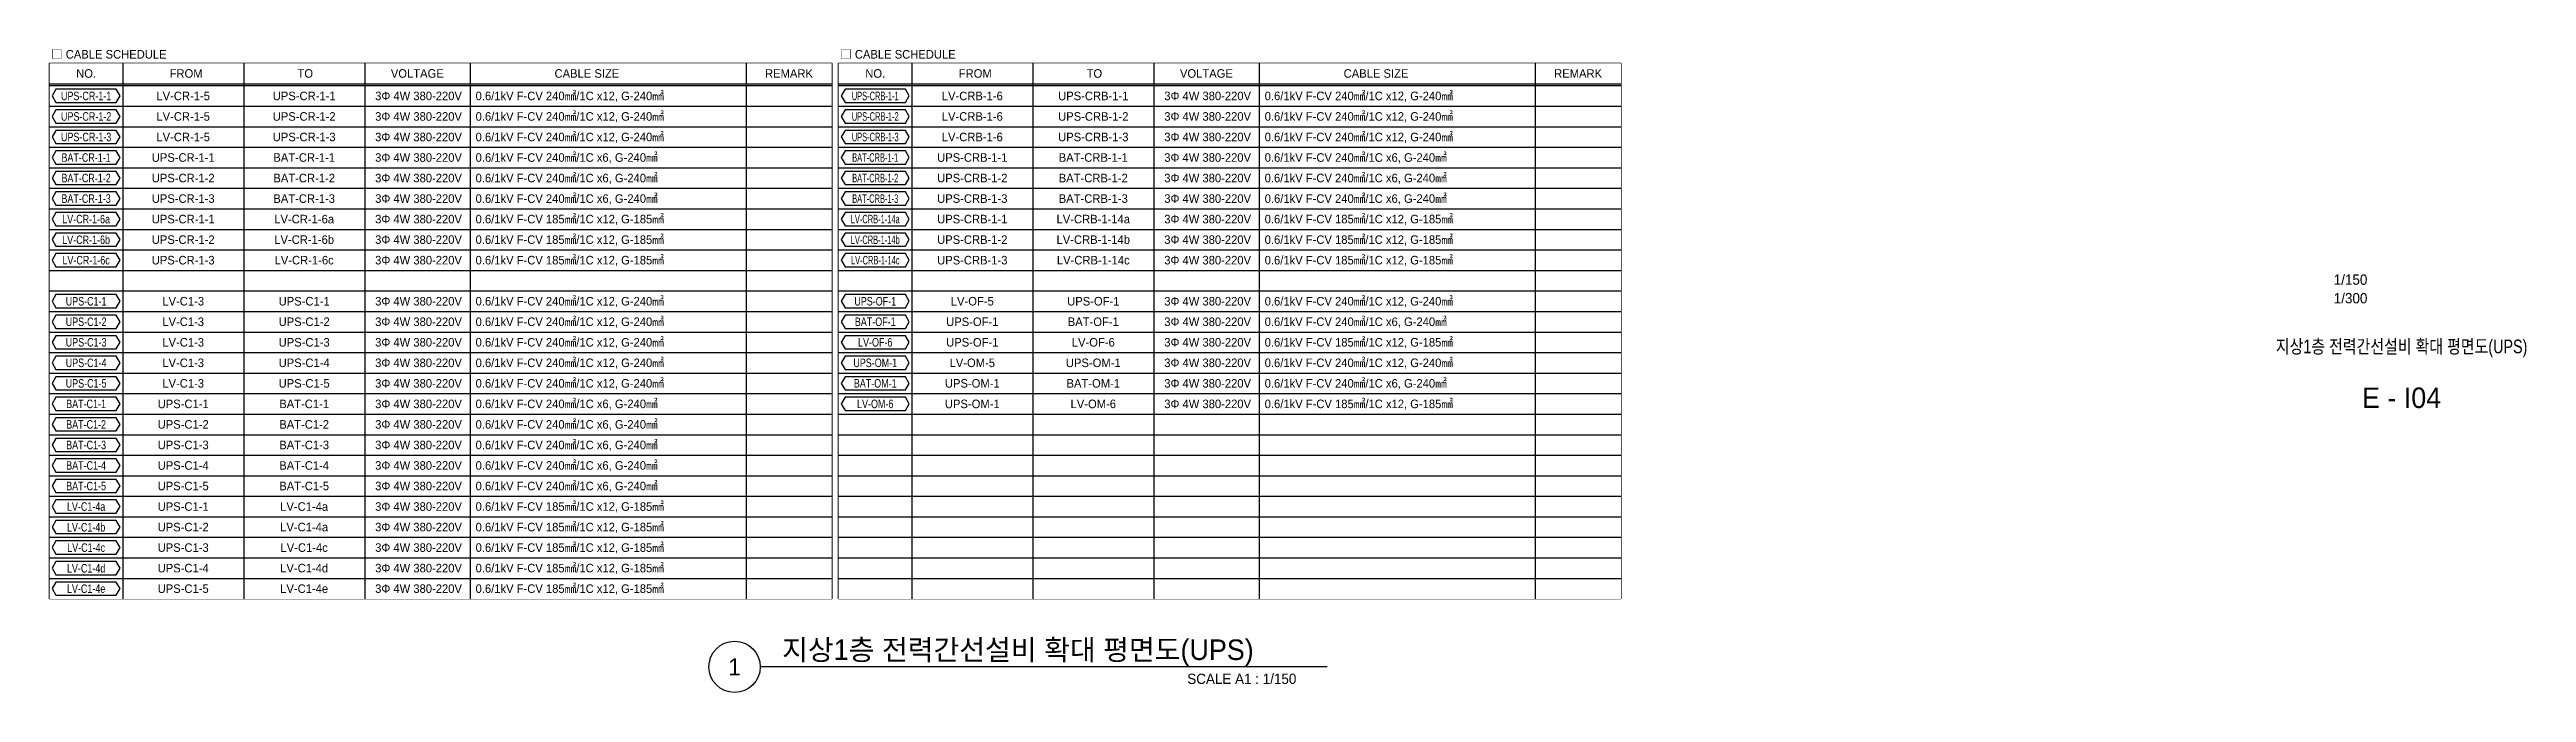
# Model space of a CAD drawing. Header units: millimetres. Extents: x 31670 to 374393, y -351975 to 839589.
# Drawn here: x 265912 to 374393, y -351975 to -323787 of the extents above; entities that cross this region are included whole.
import ezdxf
from ezdxf.enums import TextEntityAlignment as Align

# ---------------------------------------------------------------- set-up
doc = ezdxf.new("R2010")
doc.units = ezdxf.units.MM
doc.header["$LTSCALE"] = 150
for name, color, linetype in [('-----26 Electrical Cable Tray_HV_발전기 B', 103, 'Continuous'), ('-----29 Cable Schedule', 1, 'Continuous'), ('-----29 Indicator', 1, 'Continuous'), ('-----29 주기', 1, 'Continuous'), ('-----30 Text', 2, 'Continuous'), ('-----41 Drawing Title', 2, 'Continuous'), ('-----42 Drawing Number', 2, 'Continuous'), ('-----43 Drawing Scale', 3, 'Continuous')]:
    doc.layers.add(name, color=color, linetype=linetype)
doc.styles.add('ELEC', font='')
doc.styles.get('ELEC').set_extended_font_data('Dotum')

msp = doc.modelspace()

# ---------------------------------------------------------------- texts
at = {"layer": '-----41 Drawing Title', "style": 'ELEC', "width": 0.8}
msp.add_text('지상1층 전력간선설비 확대 평면도(UPS)', height=600, dxfattribs=at).set_placement((368925, -336805), align=Align.MIDDLE_CENTER)
at = {"layer": '-----41 Drawing Title', "color": 2, "style": 'ELEC'}
msp.add_text('지상1층 전력간선설비 확대 평면도(UPS)', height=900, dxfattribs=at).set_placement((297998, -350550))
at = {"layer": '-----41 Drawing Title', "color": 7, "style": 'ELEC'}
msp.add_text('1', height=750, dxfattribs=at).set_placement((295914, -350850), align=Align.MIDDLE)
at = {"layer": '-----41 Drawing Title', "style": 'ELEC'}
msp.add_text('SCALE A1 : 1/150', height=450, dxfattribs=at).set_placement((320519, -351600), align=Align.RIGHT)
at = {"layer": '-----42 Drawing Number', "style": 'ELEC'}
msp.add_text('E - I04', height=900, dxfattribs=at).set_placement((368925, -339055), align=Align.MIDDLE_CENTER)
at = {"layer": '-----43 Drawing Scale', "style": 'ELEC'}
for s, p in [('1/150', (366690, -333875)), ('1/300', (366690, -334690))]:
    msp.add_text(s, height=450, dxfattribs=at).set_placement(p, align=Align.MIDDLE_CENTER)

# ---------------------------------------------------------------- linework, layer by layer
at = {"layer": '-----29 Cable Schedule', "color": 3, "elevation": 0}
msp.add_lwpolyline([(265912, -324388), (300173, -324388), (300173, -347872), (265912, -347872)], close=True, dxfattribs=at)
at = {"layer": '-----41 Drawing Title', "color": 7}
msp.add_line((321861, -350850), (297039, -350850), dxfattribs=at)
msp.add_circle((295914, -350850), 1125, dxfattribs=at)

msp.set_redraw_order([(e.dxf.handle, doc.entitydb.next_handle()) for e in msp.query("TEXT MTEXT ATTDEF DIMENSION ARC_DIMENSION")])  # texts and dimensions are drawn at this point

# ---------------------------------------------------------------- next in the draw order: wipeouts: each hides what was drawn before it
at = {"color": 3}
msp.add_wipeout([(265912, -324388), (300173, -324388), (300173, -347872), (265912, -347872)], dxfattribs=at).dxf.layer = '-----26 Electrical Cable Tray_HV_발전기 B'

# ---------------------------------------------------------------- next in the draw order: linework, layer by layer
at = {"layer": '-----29 Cable Schedule', "color": 3}
for p, q in [((265912, -325288), (300173, -325288)), ((265912, -325372), (300173, -325372))]:
    msp.add_line(p, q, dxfattribs=at)
at = {"layer": '-----29 Cable Schedule'}
for p, q in [((269116, -324388), (269116, -325372)), ((274415, -324388), (274415, -325372)), ((279714, -324388), (279714, -325372)), ((284327, -324388), (284327, -325372)), ((296423, -324388), (296423, -325372))]:
    msp.add_line(p, q, dxfattribs=at)
at = {"layer": '-----29 Cable Schedule', "color": 1}
for p, q in [((269116, -325372), (269116, -347872)), ((274415, -325372), (274415, -347872)), ((279714, -325372), (279714, -347872)), ((284327, -325372), (284327, -347872)), ((296423, -325372), (296423, -347872)), ((265912, -326272), (300173, -326272)), ((265912, -327172), (300173, -327172)), ((265912, -328072), (300173, -328072)), ((265912, -328972), (300173, -328972)), ((265912, -329872), (300173, -329872)), ((265912, -330772), (300173, -330772)), ((265912, -331672), (300173, -331672)), ((265912, -332572), (300173, -332572)), ((265912, -333472), (300173, -333472)), ((265912, -334372), (300173, -334372)), ((265912, -335272), (300173, -335272)), ((265912, -336172), (300173, -336172)), ((265912, -337072), (300173, -337072)), ((265912, -337972), (300173, -337972)), ((265912, -338872), (300173, -338872)), ((265912, -339772), (300173, -339772)), ((265912, -340672), (300173, -340672)), ((265912, -341572), (300173, -341572)), ((265912, -342472), (300173, -342472)), ((265912, -343372), (300173, -343372)), ((265912, -344272), (300173, -344272))]:
    msp.add_line(p, q, dxfattribs=at)
at = {"layer": '-----29 Cable Schedule', "color": 3, "elevation": 0}
msp.add_lwpolyline([(300473, -324388), (334734, -324388), (334734, -347872), (300473, -347872)], close=True, dxfattribs=at)
at = {"layer": '-----29 주기', "elevation": 0}
for points in [[(266191, -325533), (266024, -325822), (266191, -326111), (268837, -326111), (269003, -325822), (268837, -325533)], [(266191, -326433), (266024, -326722), (266191, -327011), (268837, -327011), (269003, -326722), (268837, -326433)], [(266191, -327333), (266024, -327622), (266191, -327911), (268837, -327911), (269003, -327622), (268837, -327333)], [(266191, -328233), (266024, -328522), (266191, -328811), (268837, -328811), (269003, -328522), (268837, -328233)], [(266191, -329133), (266024, -329422), (266191, -329711), (268837, -329711), (269003, -329422), (268837, -329133)], [(266191, -330033), (266024, -330322), (266191, -330611), (268837, -330611), (269003, -330322), (268837, -330033)], [(266191, -330933), (266024, -331222), (266191, -331511), (268837, -331511), (269003, -331222), (268837, -330933)], [(266191, -331833), (266024, -332122), (266191, -332411), (268837, -332411), (269003, -332122), (268837, -331833)], [(266191, -332733), (266024, -333022), (266191, -333311), (268837, -333311), (269003, -333022), (268837, -332733)], [(266191, -334533), (266024, -334822), (266191, -335111), (268837, -335111), (269003, -334822), (268837, -334533)], [(266191, -335433), (266024, -335722), (266191, -336011), (268837, -336011), (269003, -335722), (268837, -335433)], [(266191, -336333), (266024, -336622), (266191, -336911), (268837, -336911), (269003, -336622), (268837, -336333)], [(266191, -337233), (266024, -337522), (266191, -337811), (268837, -337811), (269003, -337522), (268837, -337233)], [(266191, -338133), (266024, -338422), (266191, -338711), (268837, -338711), (269003, -338422), (268837, -338133)], [(266191, -339033), (266024, -339322), (266191, -339611), (268837, -339611), (269003, -339322), (268837, -339033)], [(266191, -339933), (266024, -340222), (266191, -340511), (268837, -340511), (269003, -340222), (268837, -339933)], [(266191, -340833), (266024, -341122), (266191, -341411), (268837, -341411), (269003, -341122), (268837, -340833)], [(266191, -341733), (266024, -342022), (266191, -342311), (268837, -342311), (269003, -342022), (268837, -341733)], [(266191, -342633), (266024, -342922), (266191, -343211), (268837, -343211), (269003, -342922), (268837, -342633)], [(266191, -343533), (266024, -343822), (266191, -344111), (268837, -344111), (269003, -343822), (268837, -343533)], [(266191, -344433), (266024, -344722), (266191, -345011), (268837, -345011), (269003, -344722), (268837, -344433)], [(266191, -345333), (266024, -345622), (266191, -345911), (268837, -345911), (269003, -345622), (268837, -345333)], [(266191, -346233), (266024, -346522), (266191, -346811), (268837, -346811), (269003, -346522), (268837, -346233)], [(266191, -347133), (266024, -347422), (266191, -347711), (268837, -347711), (269003, -347422), (268837, -347133)]]:
    msp.add_lwpolyline(points, close=True, dxfattribs=at)

# ---------------------------------------------------------------- next in the draw order: texts
at = {"layer": '-----29 Indicator', "color": 2, "linetype": 'Continuous', "style": 'ELEC'}
msp.add_text('□ CABLE SCHEDULE', height=375, dxfattribs=at).set_placement((265974, -323998), align=Align.MIDDLE_LEFT)
at = {"layer": '-----30 Text', "style": 'ELEC'}
msp.add_text('NO.', height=375, dxfattribs=at).set_placement((267514, -324838), align=Align.MIDDLE)
for s, p in [('FROM', (271894, -324838)), ('TO', (277112, -324838)), ('VOLTAGE', (282019, -324838)), ('CABLE SIZE', (289447, -324838)), ('REMARK', (298298, -324838)), ('LV-CR-1-5', (271765, -325822)), ('UPS-CR-1-1', (277064, -325822)), ('3Φ 4W 380-220V', (282073, -325822)), ('LV-CR-1-5', (271765, -326722)), ('LV-CR-1-5', (271765, -327622)), ('UPS-CR-1-2', (277064, -326722)), ('UPS-CR-1-3', (277064, -327622)), ('3Φ 4W 380-220V', (282073, -326722)), ('3Φ 4W 380-220V', (282073, -327622)), ('UPS-CR-1-1', (271765, -328522)), ('BAT-CR-1-1', (277064, -328522)), ('3Φ 4W 380-220V', (282073, -328522)), ('UPS-CR-1-2', (271765, -329422)), ('BAT-CR-1-2', (277064, -329422)), ('3Φ 4W 380-220V', (282073, -329422)), ('UPS-CR-1-3', (271765, -330322)), ('BAT-CR-1-3', (277064, -330322)), ('3Φ 4W 380-220V', (282073, -330322)), ('UPS-CR-1-1', (271765, -331222)), ('UPS-CR-1-2', (271765, -332122)), ('LV-CR-1-6a', (277064, -331222)), ('LV-CR-1-6b', (277064, -332122)), ('3Φ 4W 380-220V', (282073, -331222)), ('3Φ 4W 380-220V', (282073, -332122)), ('UPS-CR-1-3', (271765, -333022)), ('LV-CR-1-6c', (277064, -333022)), ('3Φ 4W 380-220V', (282073, -333022)), ('LV-C1-3', (271765, -334822)), ('UPS-C1-1', (277064, -334822)), ('3Φ 4W 380-220V', (282073, -334822)), ('LV-C1-3', (271765, -335722)), ('UPS-C1-2', (277064, -335722)), ('3Φ 4W 380-220V', (282073, -335722)), ('LV-C1-3', (271765, -336622)), ('LV-C1-3', (271765, -337522)), ('UPS-C1-3', (277064, -336622)), ('UPS-C1-4', (277064, -337522)), ('3Φ 4W 380-220V', (282073, -336622)), ('3Φ 4W 380-220V', (282073, -337522)), ('LV-C1-3', (271765, -338422)), ('UPS-C1-5', (277064, -338422)), ('3Φ 4W 380-220V', (282073, -338422)), ('UPS-C1-1', (271765, -339322)), ('BAT-C1-1', (277064, -339322)), ('3Φ 4W 380-220V', (282073, -339322)), ('UPS-C1-2', (271765, -340222)), ('BAT-C1-2', (277064, -340222)), ('3Φ 4W 380-220V', (282073, -340222)), ('UPS-C1-3', (271765, -341122)), ('BAT-C1-3', (277064, -341122)), ('3Φ 4W 380-220V', (282073, -341122)), ('UPS-C1-4', (271765, -342022)), ('UPS-C1-5', (271765, -342922)), ('BAT-C1-4', (277064, -342022)), ('BAT-C1-5', (277064, -342922)), ('3Φ 4W 380-220V', (282073, -342022)), ('3Φ 4W 380-220V', (282073, -342922)), ('UPS-C1-1', (271765, -343822)), ('LV-C1-4a', (277064, -343822)), ('3Φ 4W 380-220V', (282073, -343822)), ('UPS-C1-2', (271765, -344722)), ('LV-C1-4a', (277064, -344722)), ('3Φ 4W 380-220V', (282073, -344722)), ('UPS-C1-3', (271765, -345622)), ('LV-C1-4c', (277064, -345622)), ('3Φ 4W 380-220V', (282073, -345622)), ('UPS-C1-4', (271765, -346522)), ('LV-C1-4d', (277064, -346522)), ('3Φ 4W 380-220V', (282073, -346522)), ('UPS-C1-5', (271765, -347422)), ('LV-C1-4e', (277064, -347422)), ('3Φ 4W 380-220V', (282073, -347422))]:
    msp.add_text(s, height=375, dxfattribs=at).set_placement(p, align=Align.MIDDLE_CENTER)
at = {"layer": '-----30 Text', "linetype": 'Continuous', "style": 'ELEC', "width": 0.8}
for s, p in [('UPS-CR-1-1', (267514, -325822)), ('UPS-CR-1-2', (267514, -326722)), ('UPS-CR-1-3', (267514, -327622)), ('BAT-CR-1-1', (267514, -328522)), ('BAT-CR-1-2', (267514, -329422)), ('BAT-CR-1-3', (267514, -330322)), ('LV-CR-1-6a', (267514, -331222)), ('LV-CR-1-6b', (267514, -332122)), ('LV-CR-1-6c', (267514, -333022)), ('UPS-C1-1', (267514, -334822)), ('UPS-C1-2', (267514, -335722)), ('UPS-C1-3', (267514, -336622)), ('UPS-C1-4', (267514, -337522)), ('UPS-C1-5', (267514, -338422)), ('BAT-C1-1', (267514, -339322)), ('BAT-C1-2', (267514, -340222)), ('BAT-C1-3', (267514, -341122)), ('BAT-C1-4', (267514, -342022)), ('BAT-C1-5', (267514, -342922)), ('LV-C1-4a', (267514, -343822)), ('LV-C1-4b', (267514, -344722)), ('LV-C1-4c', (267514, -345622)), ('LV-C1-4d', (267514, -346522)), ('LV-C1-4e', (267514, -347422))]:
    msp.add_text(s, height=375, dxfattribs=at).set_placement(p, align=Align.MIDDLE)
at = {"layer": '-----30 Text', "style": 'ELEC'}
for s, p in [('0.6/1kV F-CV 240㎟/1C x12, G-240㎟', (284572, -325822)), ('0.6/1kV F-CV 240㎟/1C x12, G-240㎟', (284572, -326722)), ('0.6/1kV F-CV 240㎟/1C x12, G-240㎟', (284572, -327622)), ('0.6/1kV F-CV 240㎟/1C x6, G-240㎟', (284572, -328522)), ('0.6/1kV F-CV 240㎟/1C x6, G-240㎟', (284572, -329422)), ('0.6/1kV F-CV 240㎟/1C x6, G-240㎟', (284572, -330322)), ('0.6/1kV F-CV 185㎟/1C x12, G-185㎟', (284572, -331222)), ('0.6/1kV F-CV 185㎟/1C x12, G-185㎟', (284572, -332122)), ('0.6/1kV F-CV 185㎟/1C x12, G-185㎟', (284572, -333022)), ('0.6/1kV F-CV 240㎟/1C x12, G-240㎟', (284572, -334822)), ('0.6/1kV F-CV 240㎟/1C x12, G-240㎟', (284572, -335722)), ('0.6/1kV F-CV 240㎟/1C x12, G-240㎟', (284572, -336622)), ('0.6/1kV F-CV 240㎟/1C x12, G-240㎟', (284572, -337522)), ('0.6/1kV F-CV 240㎟/1C x12, G-240㎟', (284572, -338422)), ('0.6/1kV F-CV 240㎟/1C x6, G-240㎟', (284572, -339322)), ('0.6/1kV F-CV 240㎟/1C x6, G-240㎟', (284572, -340222)), ('0.6/1kV F-CV 240㎟/1C x6, G-240㎟', (284572, -341122)), ('0.6/1kV F-CV 240㎟/1C x6, G-240㎟', (284572, -342022)), ('0.6/1kV F-CV 240㎟/1C x6, G-240㎟', (284572, -342922)), ('0.6/1kV F-CV 185㎟/1C x12, G-185㎟', (284572, -343822)), ('0.6/1kV F-CV 185㎟/1C x12, G-185㎟', (284572, -344722)), ('0.6/1kV F-CV 185㎟/1C x12, G-185㎟', (284572, -345622)), ('0.6/1kV F-CV 185㎟/1C x12, G-185㎟', (284572, -346522)), ('0.6/1kV F-CV 185㎟/1C x12, G-185㎟', (284572, -347422))]:
    msp.add_text(s, height=375, dxfattribs=at).set_placement(p, align=Align.MIDDLE_LEFT)

# ---------------------------------------------------------------- next in the draw order: wipeouts: each hides what was drawn before it
at = {"color": 3}
msp.add_wipeout([(300473, -324388), (334734, -324388), (334734, -347872), (300473, -347872)], dxfattribs=at).dxf.layer = '-----26 Electrical Cable Tray_HV_발전기 B'

# ---------------------------------------------------------------- next in the draw order: linework, layer by layer
at = {"layer": '-----29 Cable Schedule', "color": 3}
for p, q in [((300473, -325288), (334734, -325288)), ((300473, -325372), (334734, -325372))]:
    msp.add_line(p, q, dxfattribs=at)
at = {"layer": '-----29 Cable Schedule'}
for p, q in [((303677, -324388), (303677, -325372)), ((308976, -324388), (308976, -325372)), ((314275, -324388), (314275, -325372)), ((318888, -324388), (318888, -325372)), ((330984, -324388), (330984, -325372))]:
    msp.add_line(p, q, dxfattribs=at)
at = {"layer": '-----29 Cable Schedule', "color": 1}
for p, q in [((303677, -325372), (303677, -347872)), ((308976, -325372), (308976, -347872)), ((314275, -325372), (314275, -347872)), ((318888, -325372), (318888, -347872)), ((330984, -325372), (330984, -347872)), ((300473, -326272), (334734, -326272)), ((300473, -327172), (334734, -327172)), ((300473, -328072), (334734, -328072)), ((300473, -328972), (334734, -328972)), ((300473, -329872), (334734, -329872)), ((300473, -330772), (334734, -330772)), ((300473, -331672), (334734, -331672)), ((300473, -332572), (334734, -332572)), ((300473, -333472), (334734, -333472)), ((300473, -334372), (334734, -334372)), ((300473, -335272), (334734, -335272)), ((300473, -336172), (334734, -336172)), ((300473, -337072), (334734, -337072)), ((300473, -337972), (334734, -337972)), ((300473, -338872), (334734, -338872)), ((300473, -339772), (334734, -339772)), ((300473, -340672), (334734, -340672)), ((300473, -341572), (334734, -341572)), ((300473, -342472), (334734, -342472)), ((300473, -343372), (334734, -343372)), ((300473, -344272), (334734, -344272)), ((265912, -345172), (300173, -345172)), ((300473, -345172), (334734, -345172)), ((265912, -346072), (300173, -346072)), ((265912, -346972), (300173, -346972)), ((300473, -346072), (334734, -346072)), ((300473, -346972), (334734, -346972))]:
    msp.add_line(p, q, dxfattribs=at)
at = {"layer": '-----29 주기', "elevation": 0}
for points in [[(300752, -325533), (300585, -325822), (300752, -326111), (303398, -326111), (303564, -325822), (303398, -325533)], [(300752, -326433), (300585, -326722), (300752, -327011), (303398, -327011), (303564, -326722), (303398, -326433)], [(300752, -327333), (300585, -327622), (300752, -327911), (303398, -327911), (303564, -327622), (303398, -327333)], [(300752, -328233), (300585, -328522), (300752, -328811), (303398, -328811), (303564, -328522), (303398, -328233)], [(300752, -329133), (300585, -329422), (300752, -329711), (303398, -329711), (303564, -329422), (303398, -329133)], [(300752, -330033), (300585, -330322), (300752, -330611), (303398, -330611), (303564, -330322), (303398, -330033)], [(300752, -330933), (300585, -331222), (300752, -331511), (303398, -331511), (303564, -331222), (303398, -330933)], [(300752, -331833), (300585, -332122), (300752, -332411), (303398, -332411), (303564, -332122), (303398, -331833)], [(300752, -332733), (300585, -333022), (300752, -333311), (303398, -333311), (303564, -333022), (303398, -332733)], [(300752, -334533), (300585, -334822), (300752, -335111), (303398, -335111), (303564, -334822), (303398, -334533)], [(300752, -335433), (300585, -335722), (300752, -336011), (303398, -336011), (303564, -335722), (303398, -335433)], [(300752, -336333), (300585, -336622), (300752, -336911), (303398, -336911), (303564, -336622), (303398, -336333)], [(300752, -337233), (300585, -337522), (300752, -337811), (303398, -337811), (303564, -337522), (303398, -337233)], [(300752, -338133), (300585, -338422), (300752, -338711), (303398, -338711), (303564, -338422), (303398, -338133)], [(300752, -339033), (300585, -339322), (300752, -339611), (303398, -339611), (303564, -339322), (303398, -339033)]]:
    msp.add_lwpolyline(points, close=True, dxfattribs=at)

# ---------------------------------------------------------------- next in the draw order: texts
at = {"layer": '-----29 Indicator', "color": 2, "linetype": 'Continuous', "style": 'ELEC'}
msp.add_text('□ CABLE SCHEDULE', height=375, dxfattribs=at).set_placement((300535, -323998), align=Align.MIDDLE_LEFT)
at = {"layer": '-----30 Text', "style": 'ELEC'}
msp.add_text('NO.', height=375, dxfattribs=at).set_placement((302075, -324838), align=Align.MIDDLE)
for s, p in [('FROM', (306455, -324838)), ('TO', (311673, -324838)), ('VOLTAGE', (316580, -324838)), ('CABLE SIZE', (324008, -324838)), ('REMARK', (332859, -324838)), ('LV-CRB-1-6', (306326, -325822)), ('UPS-CRB-1-1', (311625, -325822)), ('3Φ 4W 380-220V', (316634, -325822)), ('LV-CRB-1-6', (306326, -326722)), ('LV-CRB-1-6', (306326, -327622)), ('UPS-CRB-1-2', (311625, -326722)), ('UPS-CRB-1-3', (311625, -327622)), ('3Φ 4W 380-220V', (316634, -326722)), ('3Φ 4W 380-220V', (316634, -327622)), ('UPS-CRB-1-1', (306326, -328522)), ('BAT-CRB-1-1', (311625, -328522)), ('3Φ 4W 380-220V', (316634, -328522)), ('UPS-CRB-1-2', (306326, -329422)), ('BAT-CRB-1-2', (311625, -329422)), ('3Φ 4W 380-220V', (316634, -329422)), ('UPS-CRB-1-3', (306326, -330322)), ('BAT-CRB-1-3', (311625, -330322)), ('3Φ 4W 380-220V', (316634, -330322)), ('UPS-CRB-1-1', (306326, -331222)), ('UPS-CRB-1-2', (306326, -332122)), ('LV-CRB-1-14a', (311625, -331222)), ('LV-CRB-1-14b', (311625, -332122)), ('3Φ 4W 380-220V', (316634, -331222)), ('3Φ 4W 380-220V', (316634, -332122)), ('UPS-CRB-1-3', (306326, -333022)), ('LV-CRB-1-14c', (311625, -333022)), ('3Φ 4W 380-220V', (316634, -333022)), ('LV-OF-5', (306326, -334822)), ('UPS-OF-1', (311625, -334822)), ('3Φ 4W 380-220V', (316634, -334822)), ('UPS-OF-1', (306326, -335722)), ('BAT-OF-1', (311625, -335722)), ('3Φ 4W 380-220V', (316634, -335722)), ('UPS-OF-1', (306326, -336622)), ('LV-OM-5', (306326, -337522)), ('UPS-OM-1', (311625, -337522)), ('LV-OF-6', (311625, -336622)), ('3Φ 4W 380-220V', (316634, -336622)), ('3Φ 4W 380-220V', (316634, -337522)), ('UPS-OM-1', (306326, -338422)), ('BAT-OM-1', (311625, -338422)), ('3Φ 4W 380-220V', (316634, -338422)), ('UPS-OM-1', (306326, -339322)), ('LV-OM-6', (311625, -339322)), ('3Φ 4W 380-220V', (316634, -339322))]:
    msp.add_text(s, height=375, dxfattribs=at).set_placement(p, align=Align.MIDDLE_CENTER)
at = {"layer": '-----30 Text', "linetype": 'Continuous', "style": 'ELEC'}
for s, width, p in [('UPS-CRB-1-1', 0.6, (302075, -325822)), ('UPS-CRB-1-2', 0.6, (302075, -326722)), ('UPS-CRB-1-3', 0.6, (302075, -327622)), ('BAT-CRB-1-1', 0.6, (302075, -328522)), ('BAT-CRB-1-2', 0.6, (302075, -329422)), ('BAT-CRB-1-3', 0.6, (302075, -330322)), ('LV-CRB-1-14a', 0.6, (302075, -331222)), ('LV-CRB-1-14b', 0.6, (302075, -332122)), ('LV-CRB-1-14c', 0.6, (302075, -333022)), ('UPS-OF-1', 0.8, (302075, -334822)), ('BAT-OF-1', 0.8, (302075, -335722)), ('UPS-OM-1', 0.8, (302075, -337522)), ('LV-OF-6', 0.8, (302075, -336622)), ('BAT-OM-1', 0.8, (302075, -338422)), ('LV-OM-6', 0.8, (302075, -339322))]:
    msp.add_text(s, height=375, dxfattribs=dict(at, width=width)).set_placement(p, align=Align.MIDDLE)
at = {"layer": '-----30 Text', "style": 'ELEC'}
for s, p in [('0.6/1kV F-CV 240㎟/1C x12, G-240㎟', (319132, -325822)), ('0.6/1kV F-CV 240㎟/1C x12, G-240㎟', (319132, -326722)), ('0.6/1kV F-CV 240㎟/1C x12, G-240㎟', (319132, -327622)), ('0.6/1kV F-CV 240㎟/1C x6, G-240㎟', (319132, -328522)), ('0.6/1kV F-CV 240㎟/1C x6, G-240㎟', (319132, -329422)), ('0.6/1kV F-CV 240㎟/1C x6, G-240㎟', (319132, -330322)), ('0.6/1kV F-CV 185㎟/1C x12, G-185㎟', (319132, -331222)), ('0.6/1kV F-CV 185㎟/1C x12, G-185㎟', (319132, -332122)), ('0.6/1kV F-CV 185㎟/1C x12, G-185㎟', (319132, -333022)), ('0.6/1kV F-CV 240㎟/1C x12, G-240㎟', (319132, -334822)), ('0.6/1kV F-CV 240㎟/1C x6, G-240㎟', (319132, -335722)), ('0.6/1kV F-CV 185㎟/1C x12, G-185㎟', (319132, -336622)), ('0.6/1kV F-CV 240㎟/1C x12, G-240㎟', (319132, -337522)), ('0.6/1kV F-CV 240㎟/1C x6, G-240㎟', (319132, -338422)), ('0.6/1kV F-CV 185㎟/1C x12, G-185㎟', (319132, -339322))]:
    msp.add_text(s, height=375, dxfattribs=at).set_placement(p, align=Align.MIDDLE_LEFT)

doc.saveas('drawing.dxf')
